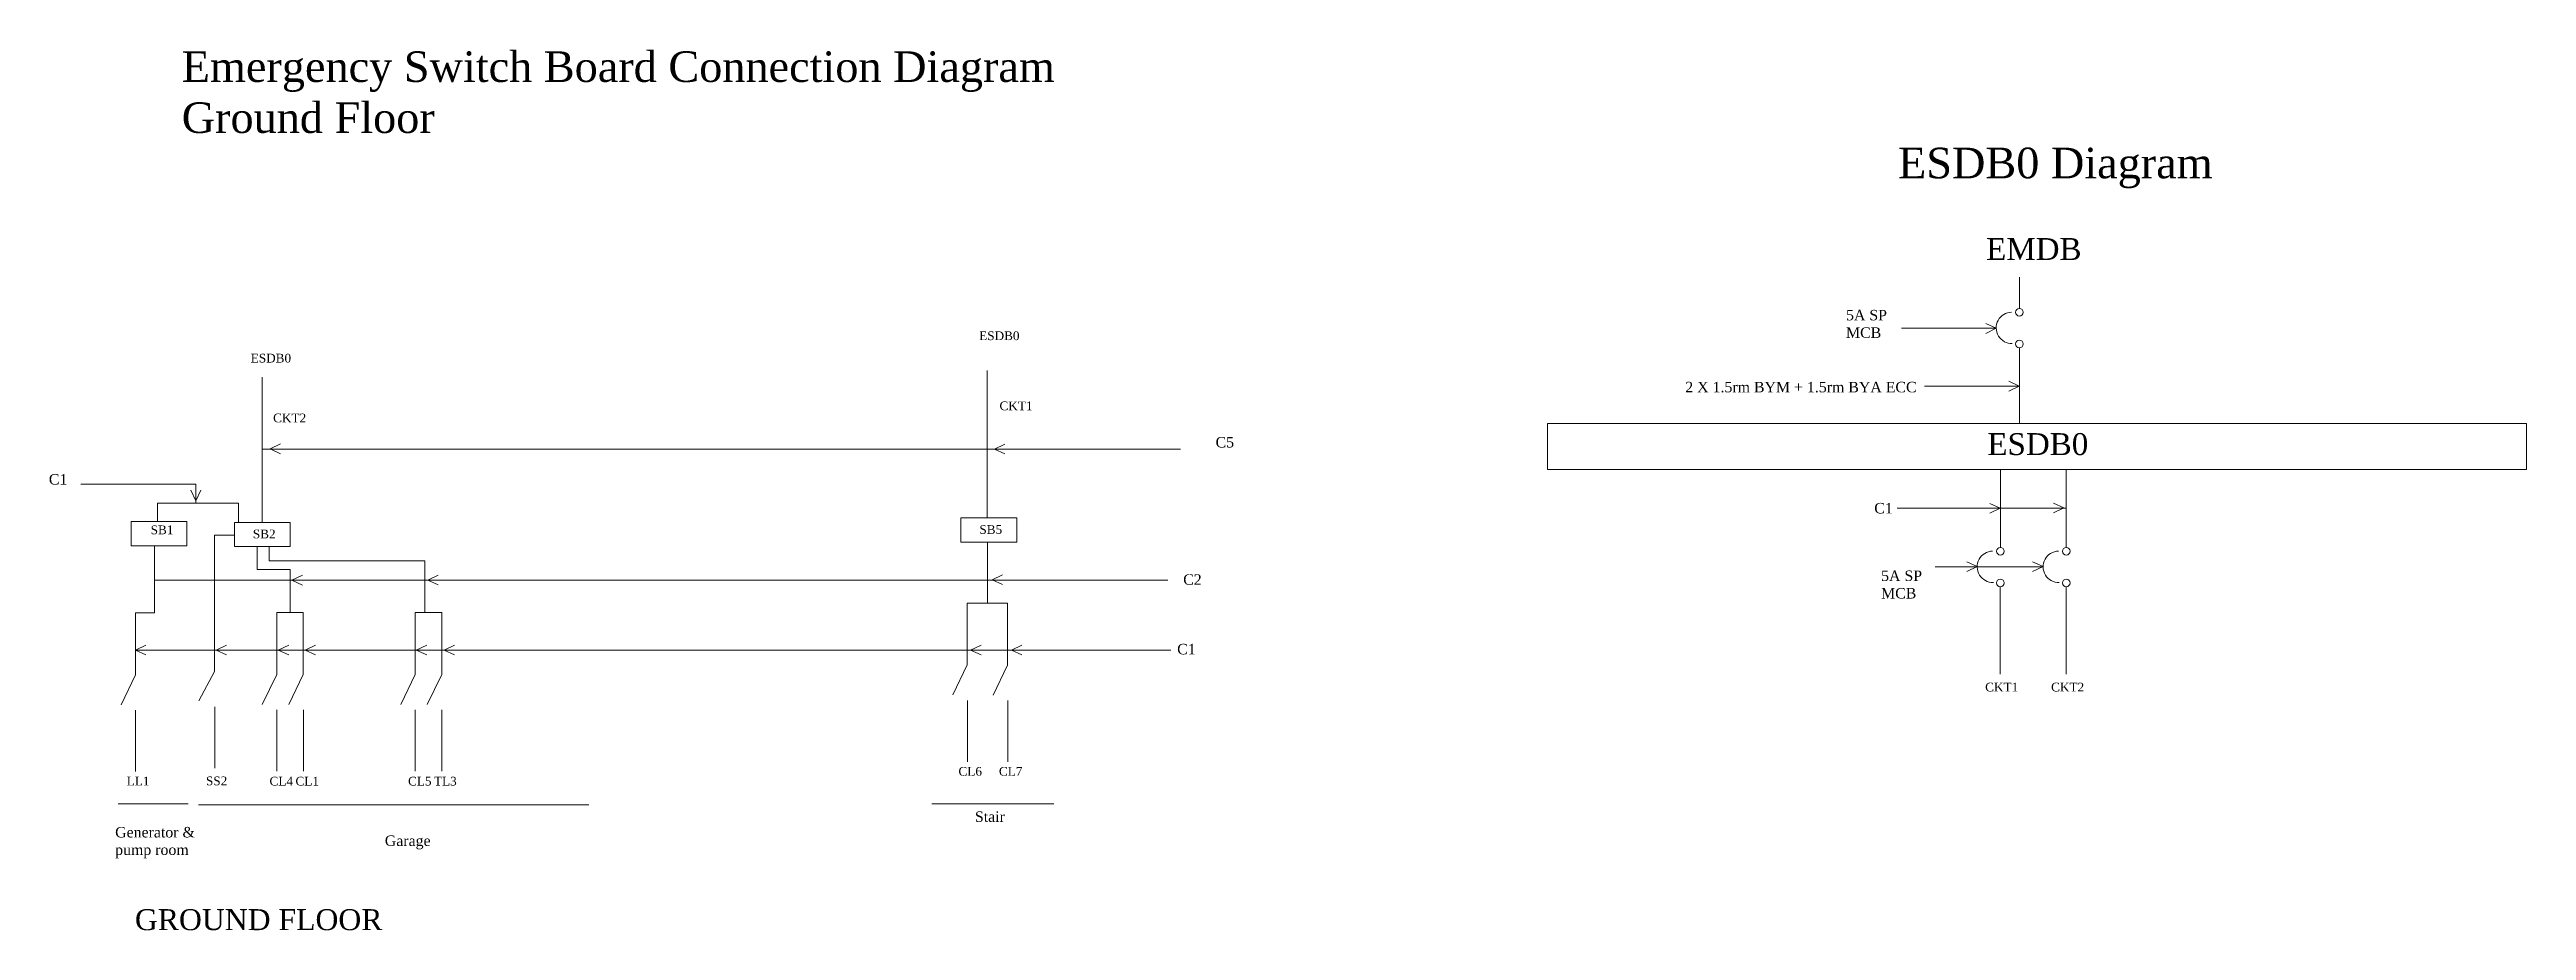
# Model space of a CAD drawing. Header units: feet. Extents: x -1909 to 11484, y -1193 to 2041.
# Drawn here: x -1909 to 923, y -1193 to -186 of the extents above; entities that cross this region are included whole.
import ezdxf

# ---------------------------------------------------------------- set-up
doc = ezdxf.new("R2010")
doc.units = ezdxf.units.FT
doc.header["$LTSCALE"] = 20
doc.header["$MEASUREMENT"] = 0
doc.layers.add('switchboard', color=60, linetype='Continuous', lineweight=0)
doc.layers.add('switchboard_text', color=60, linetype='Continuous', lineweight=0)
doc.styles.get("Standard").update_dxf_attribs({"font": 'times.ttf', "height": 18})

msp = doc.modelspace()

# ---------------------------------------------------------------- texts
at = {"layer": 'switchboard', "color": 7, "insert": (-38.6, -566), "char_height": 12, "width": 271.612, "attachment_point": 1}
msp.add_mtext('2 X 1.5rm BYM + 1.5rm BYA ECC', dxfattribs=at)
at = {"layer": 'switchboard_text', "attachment_point": 1}
for s, insert, char_height, width in [('Emergency Switch Board Connection Diagram\\PGround Floor', (-1757.6, -188), 35, 1416.848), ('ESDB0 Diagram', (204.7, -298.2), 35, 1196.231), ('EMDB', (305.4, -401.6), 25, 40.056), ('ESDB0', (-845.9, -508.3), 10, 40.056), ('{\\C7;5A SP\\PMCB}', (145.2, -483.7), 12, 108.05), ('ESDB0', (-1678.7, -533.9), 10, 40.056), ('CKT1', (-822.6, -588.5), 10, 40.056), ('CKT2', (-1653.1, -602.3), 10, 40.056), ('{\\C7;C5}', (-575.6, -629.1), 12, 108.05), ('ESDB0', (306.8, -624.7), 25, 40.056), ('{\\C7;C1}', (-1909.5, -671.5), 12, 108.05), ('{\\C7;C1}', (177.5, -704.5), 12, 108.05), ('SB1', (-1793.1, -730.3), 10, 40.056), ('SB2', (-1676.3, -735), 10, 40.056), ('SB5', (-845.6, -729.9), 10, 40.056), ('{\\C7;C2}', (-612.6, -786.1), 12, 108.05), ('{\\C7;5A SP\\PMCB}', (185.3, -781.8), 12, 108.05), ('{\\C7;C1}', (-619.5, -865.7), 12, 108.05), ('CKT1', (304.3, -910.1), 10, 40.056), ('CKT2', (379.7, -910.1), 10, 40.056), ('LL1', (-1820.5, -1017.6), 10, 40.056), ('SS2', (-1729.9, -1017.4), 10, 40.056), ('CL4', (-1657.2, -1017.7), 10, 40.056), ('CL1', (-1627.5, -1017.7), 10, 40.056), ('CL5', (-1498.8, -1017.7), 10, 40.056), ('TL3', (-1469.2, -1017.7), 10, 40.056), ('CL6', (-869.5, -1006.5), 10, 40.056), ('CL7', (-823.3, -1006.5), 10, 40.056), ('{\\C1;Generator & pump room}', (-1833.7, -1075.1), 12, 108.05), ('{\\C1;Stair}', (-850.7, -1057.3), 12, 5.684341886080801e-14), ('{\\C1;Garage}', (-1525.4, -1084.8), 12, 5.684341886080801e-14), ('{\\C1;GROUND FLOOR}', (-1811.1, -1169.1), 24, 5.684341886080801e-14)]:
    msp.add_mtext(s, dxfattribs=dict(at, insert=insert, char_height=char_height, width=width))

# ---------------------------------------------------------------- linework, layer by layer
at = {"layer": 'switchboard'}
for p, q in [((343.4, -482), (343.4, -446.3)), ((343.4, -527), (343.4, -613.5)), ((-1665.5, -726.7), (-1665.5, -560.5)), ((-836.8, -721.5), (-836.8, -552.9)), ((321.7, -755.3), (321.7, -666.2)), ((397, -755.3), (397, -666.2)), ((481.7, -666.2), (481.7, -666)), ((-1785.2, -725.8), (-1785.2, -704.8)), ((-1785.2, -704.8), (-1692.5, -704.8)), ((-1692.5, -704.8), (-1692.5, -726.7)), ((-1788.9, -753.6), (-1788.9, -830.2)), ((-1720.1, -826.3), (-1720.1, -741.4)), ((-1720.1, -741.4), (-1697.4, -741.4)), ((-1671.4, -780.8), (-1671.4, -754.5)), ((-1657.6, -754.5), (-1657.6, -770.7)), ((-836.4, -819.2), (-836.4, -749.3)), ((-1633.5, -780.8), (-1671.4, -780.8)), ((-1657.6, -770.7), (-1479.8, -770.7)), ((-1633.5, -829.7), (-1633.5, -780.8)), ((-1479.8, -770.7), (-1479.8, -829.7)), ((-859.5, -819.2), (-859.5, -890.1)), ((-859.5, -819.2), (-813.3, -819.2)), ((-813.3, -819.2), (-836.4, -819.2)), ((-813.3, -819.2), (-813.3, -890.1)), ((321.6, -800.4), (321.6, -900.2)), ((397, -800.4), (397, -900.2)), ((-1810.4, -830.2), (-1810.4, -901.1)), ((-1810.4, -830.2), (-1788.9, -830.2)), ((-1720.1, -826.3), (-1720.1, -897.2)), ((-1649, -829.7), (-1649, -900.6)), ((-1649, -829.7), (-1618.6, -829.7)), ((-1618.6, -829.7), (-1633.5, -829.7)), ((-1618.6, -829.7), (-1618.6, -900.6)), ((-1490.7, -829.7), (-1490.7, -900.6)), ((-1490.7, -829.7), (-1460.3, -829.7)), ((-1460.3, -829.7), (-1475.2, -829.7)), ((-1460.3, -829.7), (-1460.3, -900.6)), ((-1810.4, -901.1), (-1827, -935.5)), ((-1720.1, -897.2), (-1737.9, -931)), ((-1649, -900.6), (-1665.5, -935)), ((-1618.6, -900.6), (-1635.1, -935)), ((-1490.7, -900.6), (-1507.2, -935)), ((-1460.3, -900.6), (-1476.8, -935)), ((-859.6, -889.7), (-876.1, -924)), ((-813.3, -890.1), (-829.8, -924.5)), ((-859.4, -930.6), (-859.4, -1000.7)), ((-813.2, -930.6), (-813.2, -1000.7)), ((-1810.3, -941.6), (-1810.3, -1011.8)), ((-1719.9, -937.7), (-1719.9, -1007.9)), ((-1648.9, -941.1), (-1648.9, -1011.2)), ((-1618.5, -941.1), (-1618.5, -1011.2)), ((-1490.6, -941.1), (-1490.6, -1011.2)), ((-1460.1, -941.1), (-1460.1, -1011.2)), ((-1830.2, -1048.7), (-1750.3, -1048.7)), ((-1738.3, -1049.9), (-1292.1, -1049.9)), ((-900.1, -1048.7), (-760.5, -1048.7))]:
    msp.add_line(p, q, dxfattribs=at)
at = {"layer": 'switchboard', "color": 7}
for p, q in [((316.9, -504.7), (208.6, -504.7)), ((316.9, -504.7), (305, -499.3)), ((316.9, -504.7), (305, -510.6)), ((343.2, -570.8), (331.3, -565.4)), ((343.2, -570.8), (234.9, -570.8)), ((343.2, -570.8), (331.3, -576.6)), ((-1665.5, -642.9), (-615.7, -642.9)), ((-1656.4, -642.8), (-1644.5, -637)), ((-1656.4, -642.8), (-1644.5, -648.2)), ((-828.3, -642.9), (-816.4, -637.1)), ((-828.3, -642.9), (-816.4, -648.3)), ((-1741.6, -683.1), (-1873.1, -683.1)), ((-1741.3, -702), (-1747.1, -690)), ((-1741.6, -704.8), (-1741.6, -683.1)), ((-1741.3, -702), (-1735.9, -690)), ((321.4, -710.4), (309.5, -705)), ((394.2, -710.2), (382.3, -704.8)), ((321.4, -710.4), (203.5, -710.4)), ((321.4, -710.4), (309.5, -716.2)), ((321.4, -710.4), (397, -710.4)), ((394.2, -710.2), (382.3, -716)), ((-1788.9, -792.9), (-630.2, -792.9)), ((-1631.7, -793), (-1619.7, -787.2)), ((-1476.4, -792.9), (-1464.5, -787.1)), ((-1476.4, -792.9), (-1464.5, -798.3)), ((-831.2, -792.4), (-819.3, -786.6)), ((-831.2, -792.4), (-819.3, -797.8)), ((295.2, -777.6), (247.3, -777.6)), ((295.3, -777.3), (283.3, -771.9)), ((295.3, -777.3), (283.3, -783.1)), ((295.2, -777.6), (369.9, -777.6)), ((370.5, -777.3), (358.5, -771.9)), ((370.5, -777.3), (358.5, -783.1)), ((-1631.7, -793), (-1619.7, -798.4)), ((-1810.4, -872.9), (-1798.5, -867.1)), ((-1810.4, -872.9), (-626.7, -872.9)), ((-1810.4, -872.9), (-1798.5, -878.3)), ((-1718.2, -872.9), (-1706.3, -867.1)), ((-1718.2, -872.9), (-1706.3, -878.3)), ((-1647.2, -872.9), (-1635.2, -867.1)), ((-1647.2, -872.9), (-1635.2, -878.3)), ((-1616.6, -872.8), (-1604.7, -867)), ((-1616.6, -872.8), (-1604.7, -878.2)), ((-1489.5, -872.9), (-1477.5, -867.1)), ((-1489.5, -872.9), (-1477.5, -878.3)), ((-1457.7, -872.9), (-1445.7, -867.1)), ((-1457.7, -872.9), (-1445.7, -878.3)), ((-855.7, -872.8), (-843.7, -867)), ((-855.7, -872.8), (-843.7, -878.2)), ((-809, -872.8), (-797.1, -867)), ((-809, -872.8), (-797.1, -878.2))]:
    msp.add_line(p, q, dxfattribs=at)
at = {"layer": 'switchboard'}
for points in [[(-196, -613.5), (923.2, -613.5), (923.2, -666.2), (-196, -666.2)], [(-1815.4, -725.8), (-1751.7, -725.8), (-1751.7, -753.6), (-1815.4, -753.6)], [(-1697.4, -726.7), (-1633.7, -726.7), (-1633.7, -754.5), (-1697.4, -754.5)], [(-866.7, -721.5), (-803, -721.5), (-803, -749.3), (-866.7, -749.3)]]:
    msp.add_lwpolyline(points, close=True, dxfattribs=at)
for centre in [(343.4, -486.4), (343.4, -522.7), (321.7, -759.7), (397, -759.7), (321.6, -796), (397, -796)]:
    msp.add_circle(centre, 4.37, dxfattribs=at)
for centre in [(334.9, -504.3), (313.2, -777.6), (388.5, -777.6)]:
    msp.add_arc(centre, 18, 91.3607, 271.3607, dxfattribs=at)

msp.set_redraw_order([(e.dxf.handle, doc.entitydb.next_handle()) for e in msp.query("TEXT MTEXT ATTDEF DIMENSION ARC_DIMENSION")])  # texts and dimensions are drawn at this point

doc.saveas('drawing.dxf')
